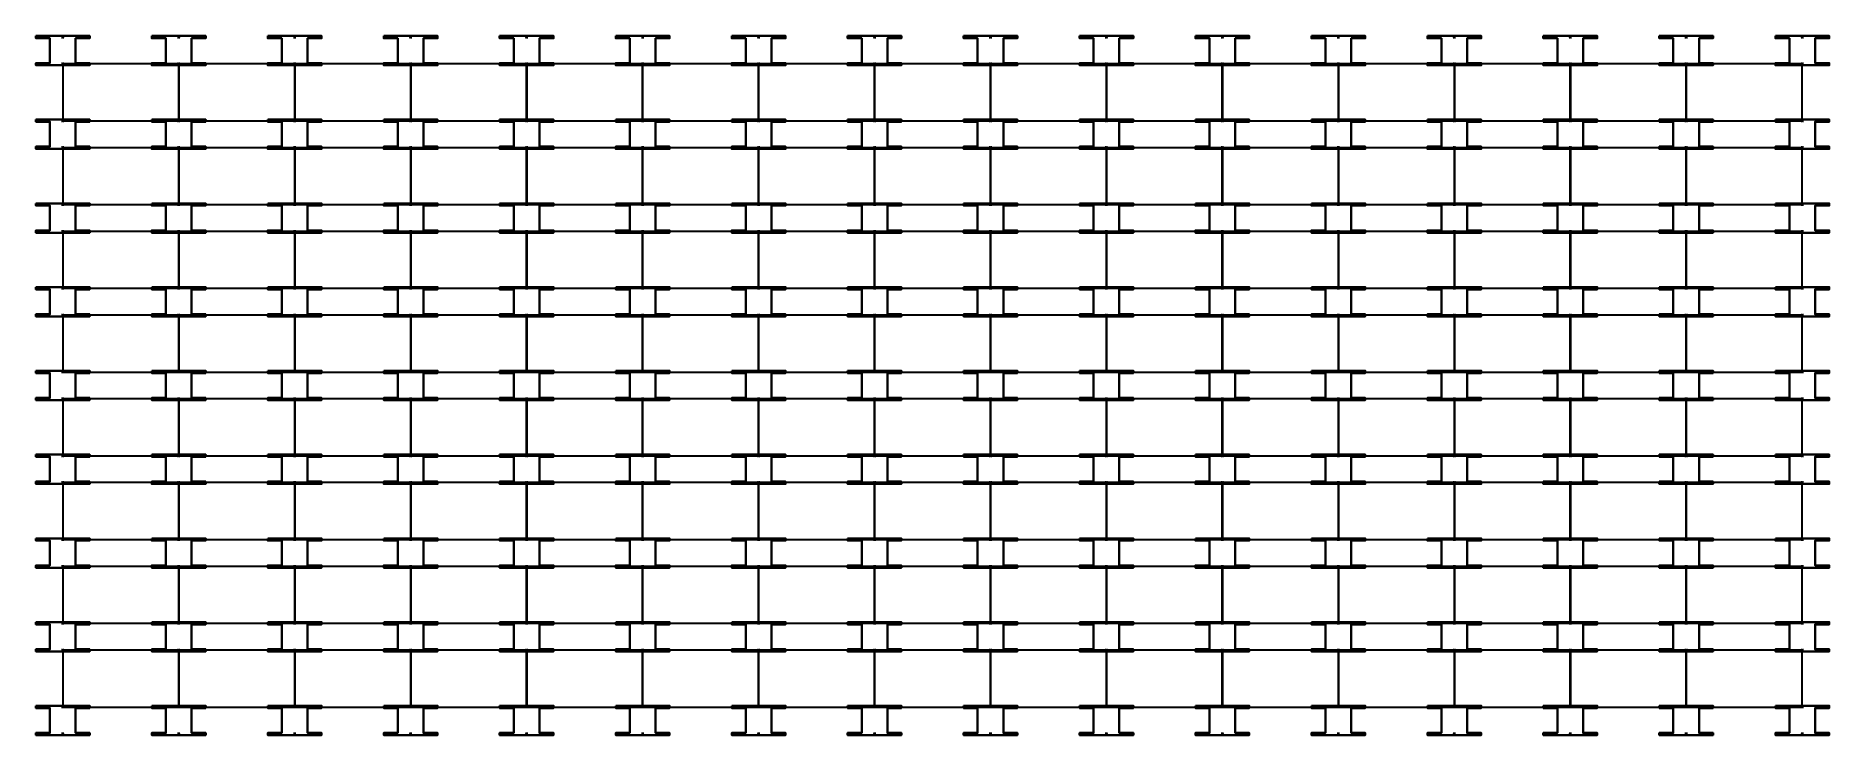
# Model space of a CAD drawing. Header units: inches. Extents: x 8143 to 14350, y 5679 to 7733.
# Drawn here: x 8739 to 9938, y 7126 to 7593 of the extents above; entities that cross this region are included whole.
import ezdxf

# ---------------------------------------------------------------- set-up
doc = ezdxf.new("R2010")
doc.units = ezdxf.units.IN
doc.header["$LTSCALE"] = 50
doc.header["$MEASUREMENT"] = 0
for name, color, linetype, lineweight in [('E-PANELS', 140, 'Continuous', 30), ('E2-ECOFEET', 254, 'Continuous', 35), ('E3-ECOFEET', 254, 'Continuous', 35)]:
    doc.layers.add(name, color=color, linetype=linetype, lineweight=lineweight)
doc.layers.get('E2-ECOFEET').off()

# ---------------------------------------------------------------- blocks, each defined once
blk = doc.blocks.new('ET 335W 10DEG')
at = {"layer": 'E-PANELS'}
blk.add_lwpolyline([(0, 0), (77.01, 0), (77.01, -38.48), (0, -38.48)], close=True, dxfattribs=at)
blk = doc.blocks.new('EF3')
at = {"layer": 'E3-ECOFEET', "color": 5}
for points in [[(0, 0), (0, -1.5), (9.4, -1.5), (9.4, -18.1), (0, -18.1), (0, -19.6), (36, -19.6), (36, -18.1), (26.6, -18.1), (26.6, -1.5), (36, -1.5), (36, 0), (0, 0)], [(8.8, -8.1), (8.9, -8.1)]]:
    blk.add_lwpolyline(points, dxfattribs=at)
at = {"layer": 'E3-ECOFEET'}
for points in [[(17.2, -1), (17.8, -1), (17.8, -0.5)], [(18.2, -0.5), (18.2, -1), (18.8, -1)], [(17.2, -18.5), (17.8, -18.5), (17.8, -19)], [(18.2, -19), (18.2, -18.5), (18.8, -18.5)]]:
    blk.add_lwpolyline(points, dxfattribs=at)

msp = doc.modelspace()

# ---------------------------------------------------------------- block references
at = {"layer": 'E-PANELS'}
for p in [(8757.3, 7574.6), (8834.8, 7574.6), (8912.3, 7574.6), (8989.8, 7574.6), (9067.3, 7574.6), (9144.8, 7574.6), (9222.3, 7574.6), (9299.8, 7574.6), (9377.3, 7574.6), (9454.8, 7574.6), (9532.4, 7574.6), (9609.9, 7574.6), (9687.4, 7574.6), (9764.9, 7574.6), (9842.4, 7574.6), (8757.3, 7518.6), (8834.8, 7518.6), (8912.3, 7518.6), (8989.8, 7518.6), (9067.3, 7518.6), (9144.8, 7518.6), (9222.3, 7518.6), (9299.8, 7518.6), (9377.3, 7518.6), (9454.8, 7518.6), (9532.4, 7518.6), (9609.9, 7518.6), (9687.4, 7518.6), (9764.9, 7518.6), (9842.4, 7518.6), (8757.3, 7462.7), (8834.8, 7462.7), (8912.3, 7462.7), (8989.8, 7462.7), (9067.3, 7462.7), (9144.8, 7462.7), (9222.3, 7462.7), (9299.8, 7462.7), (9377.3, 7462.7), (9454.8, 7462.7), (9532.4, 7462.7), (9609.9, 7462.7), (9687.4, 7462.7), (9764.9, 7462.7), (9842.4, 7462.7), (8757.3, 7406.7), (8834.8, 7406.7), (8912.3, 7406.7), (8989.8, 7406.7), (9067.3, 7406.7), (9144.8, 7406.7), (9222.3, 7406.7), (9299.8, 7406.7), (9377.3, 7406.7), (9454.8, 7406.7), (9532.4, 7406.7), (9609.9, 7406.7), (9687.4, 7406.7), (9764.9, 7406.7), (9842.4, 7406.7), (8757.3, 7350.7), (8834.8, 7350.7), (8912.3, 7350.7), (8989.8, 7350.7), (9067.3, 7350.7), (9144.8, 7350.7), (9222.3, 7350.7), (9299.8, 7350.7), (9377.3, 7350.7), (9454.8, 7350.7), (9532.4, 7350.7), (9609.9, 7350.7), (9687.4, 7350.7), (9764.9, 7350.7), (9842.4, 7350.7), (8757.3, 7294.8), (8834.8, 7294.8), (8912.3, 7294.8), (8989.8, 7294.8), (9067.3, 7294.8), (9144.8, 7294.8), (9222.3, 7294.8), (9299.8, 7294.8), (9377.3, 7294.8), (9454.8, 7294.8), (9532.4, 7294.8), (9609.9, 7294.8), (9687.4, 7294.8), (9764.9, 7294.8), (9842.4, 7294.8), (8757.3, 7238.8), (8834.8, 7238.8), (8912.3, 7238.8), (8989.8, 7238.8), (9067.3, 7238.8), (9144.8, 7238.8), (9222.3, 7238.8), (9299.8, 7238.8), (9377.3, 7238.8), (9454.8, 7238.8), (9532.4, 7238.8), (9609.9, 7238.8), (9687.4, 7238.8), (9764.9, 7238.8), (9842.4, 7238.8), (8757.3, 7182.8), (8834.8, 7182.8), (8912.3, 7182.8), (8989.8, 7182.8), (9067.3, 7182.8), (9144.8, 7182.8), (9222.3, 7182.8), (9299.8, 7182.8), (9377.3, 7182.8), (9454.8, 7182.8), (9532.4, 7182.8), (9609.9, 7182.8), (9687.4, 7182.8), (9764.9, 7182.8), (9842.4, 7182.8)]:
    msp.add_blockref('ET 335W 10DEG', p, dxfattribs=at)
at = {"layer": 'E2-ECOFEET'}
for p in [(8739, 7593.1), (8816.5, 7593.1), (8894, 7593.1), (8971.5, 7593.1), (9049, 7593.1), (9126.6, 7593.1), (9204.1, 7593.1), (9281.6, 7593.1), (9359.1, 7593.1), (9436.6, 7593.1), (9514.1, 7593.1), (9591.6, 7593.1), (9669.1, 7593.1), (9746.6, 7593.1), (9824.1, 7593.1), (9901.7, 7593.1), (8739, 7537.2), (8816.5, 7537.2), (8894, 7537.2), (8971.5, 7537.2), (9049, 7537.2), (9126.6, 7537.2), (9204.1, 7537.2), (9281.6, 7537.2), (9359.1, 7537.2), (9436.6, 7537.2), (9514.1, 7537.2), (9591.6, 7537.2), (9669.1, 7537.2), (9746.6, 7537.2), (9824.1, 7537.2), (9901.7, 7537.2), (8739, 7481.2), (8816.5, 7481.2), (8894, 7481.2), (8971.5, 7481.2), (9049, 7481.2), (9126.6, 7481.2), (9204.1, 7481.2), (9281.6, 7481.2), (9359.1, 7481.2), (9436.6, 7481.2), (9514.1, 7481.2), (9591.6, 7481.2), (9669.1, 7481.2), (9746.6, 7481.2), (9824.1, 7481.2), (9901.7, 7481.2), (8739, 7425.2), (8816.5, 7425.2), (8894, 7425.2), (8971.5, 7425.2), (9049, 7425.2), (9126.6, 7425.2), (9204.1, 7425.2), (9281.6, 7425.2), (9359.1, 7425.2), (9436.6, 7425.2), (9514.1, 7425.2), (9591.6, 7425.2), (9669.1, 7425.2), (9746.6, 7425.2), (9824.1, 7425.2), (9901.7, 7425.2), (8739, 7369.3), (8816.5, 7369.3), (8894, 7369.3), (8971.5, 7369.3), (9049, 7369.3), (9126.6, 7369.3), (9204.1, 7369.3), (9281.6, 7369.3), (9359.1, 7369.3), (9436.6, 7369.3), (9514.1, 7369.3), (9591.6, 7369.3), (9669.1, 7369.3), (9746.6, 7369.3), (9824.1, 7369.3), (9901.7, 7369.3), (8739, 7313.3), (8816.5, 7313.3), (8894, 7313.3), (8971.5, 7313.3), (9049, 7313.3), (9126.6, 7313.3), (9204.1, 7313.3), (9281.6, 7313.3), (9359.1, 7313.3), (9436.6, 7313.3), (9514.1, 7313.3), (9591.6, 7313.3), (9669.1, 7313.3), (9746.6, 7313.3), (9824.1, 7313.3), (9901.7, 7313.3), (8739, 7257.3), (8816.5, 7257.3), (8894, 7257.3), (8971.5, 7257.3), (9049, 7257.3), (9126.6, 7257.3), (9204.1, 7257.3), (9281.6, 7257.3), (9359.1, 7257.3), (9436.6, 7257.3), (9514.1, 7257.3), (9591.6, 7257.3), (9669.1, 7257.3), (9746.6, 7257.3), (9824.1, 7257.3), (9901.7, 7257.3), (8739, 7201.3), (8816.5, 7201.3), (8894, 7201.3), (8971.5, 7201.3), (9049, 7201.3), (9126.6, 7201.3), (9204.1, 7201.3), (9281.6, 7201.3), (9359.1, 7201.3), (9436.6, 7201.3), (9514.1, 7201.3), (9591.6, 7201.3), (9669.1, 7201.3), (9746.6, 7201.3), (9824.1, 7201.3), (9901.7, 7201.3), (8739, 7145.4), (8816.5, 7145.4), (8894, 7145.4), (8971.5, 7145.4), (9049, 7145.4), (9126.6, 7145.4), (9204.1, 7145.4), (9281.6, 7145.4), (9359.1, 7145.4), (9436.6, 7145.4), (9514.1, 7145.4), (9591.6, 7145.4), (9669.1, 7145.4), (9746.6, 7145.4), (9824.1, 7145.4), (9901.7, 7145.4)]:
    msp.add_blockref('EF3', p, dxfattribs=at)

doc.saveas('drawing.dxf')
